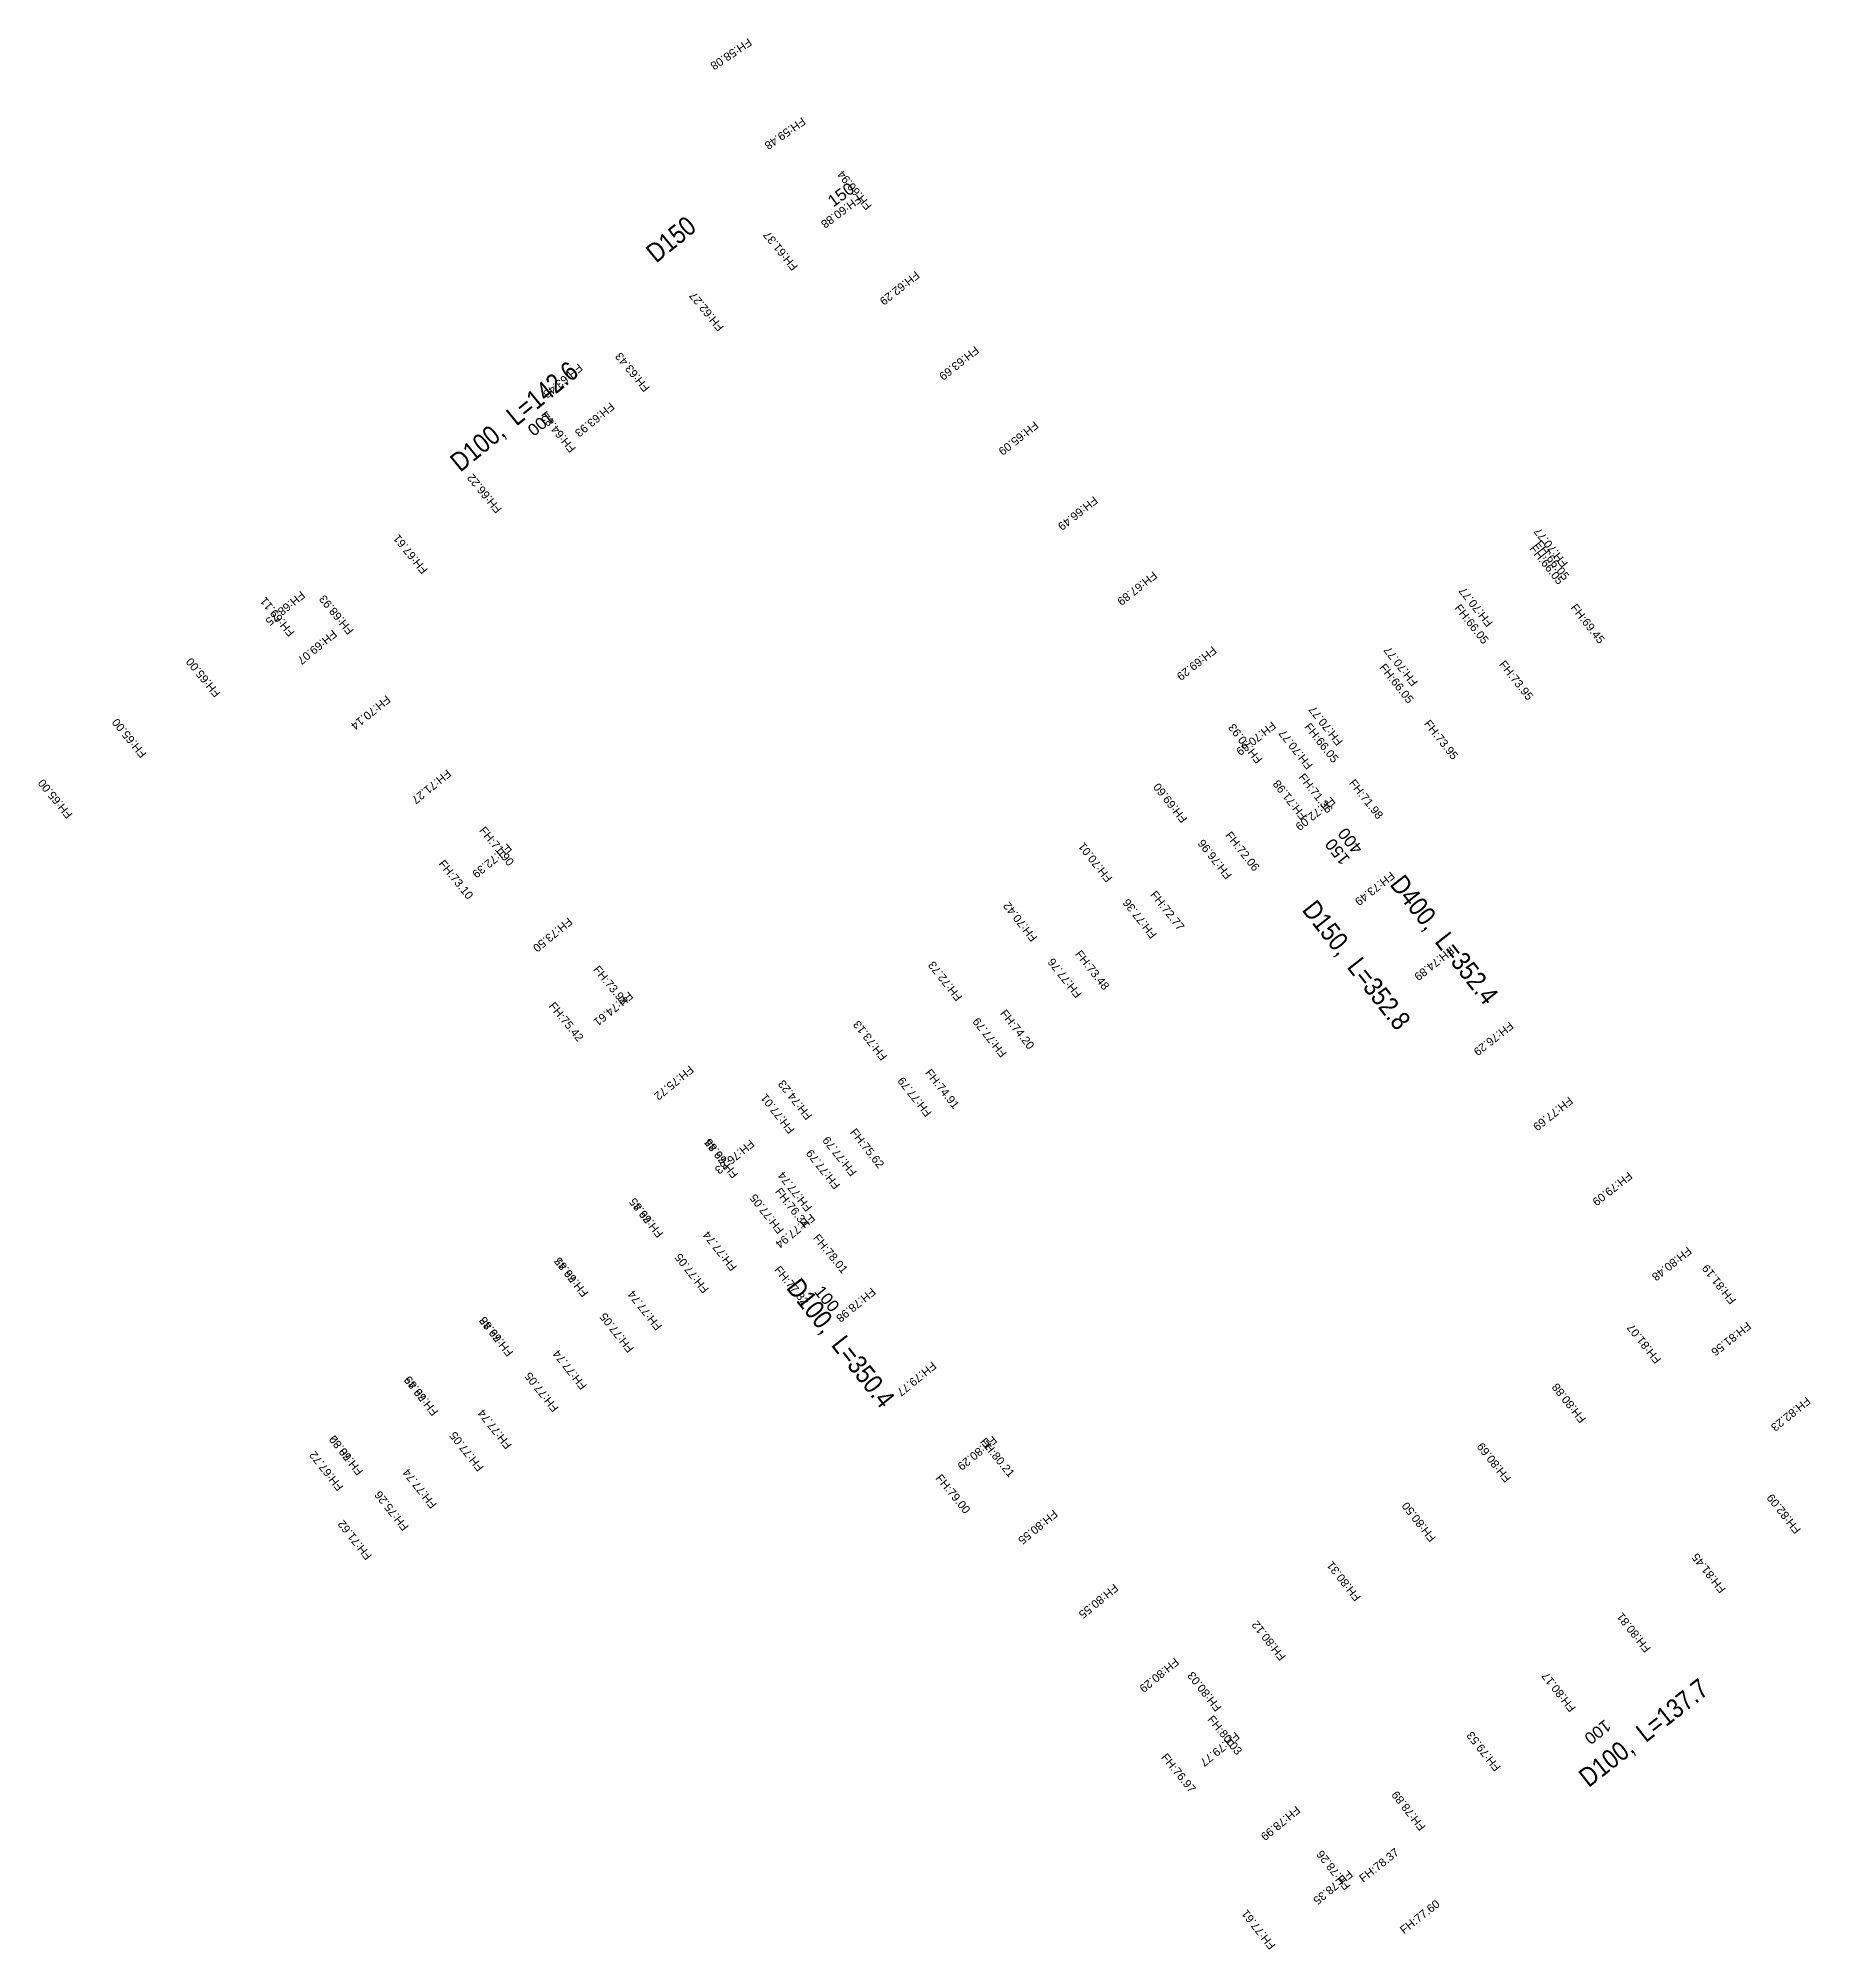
# Model space of a CAD drawing. Header units: millimetres. Extents: x 227572 to 269266, y 328772 to 443556.
# Drawn here: x 228290.7 to 228661.2, y 429983.5 to 430382.9 of the extents above; entities that cross this region are included whole.
import ezdxf
from ezdxf.enums import TextEntityAlignment as Align

# ---------------------------------------------------------------- set-up
doc = ezdxf.new("R2010")
doc.units = ezdxf.units.MM
for name, color, linetype in [('L_diameter', 3, 'Continuous'), ('S-2.생활-2.관로-2.제원', 7, 'Continuous'), ('도로체인계획고', 6, 'Continuous')]:
    doc.layers.add(name, color=color, linetype=linetype)
doc.styles.add('HY울릉도M', font='HYWULM.TTF')
doc.styles.get("Standard").update_dxf_attribs({"font": 'arial.ttf'})

msp = doc.modelspace()

# ---------------------------------------------------------------- texts
at = {"layer": 'L_diameter'}
for s, rotation, p in [('150', 36.2046, (228455.4, 430349.55)), ('100', 219.3268, (228398.82, 430303.32)), ('400', 128.4913, (228565.76, 430212.12)), ('150', 128.5278, (228563.07, 430209.89)), ('100', 309.3268, (228454.68, 430122.6)), ('100', 218.3587, (228619.72, 430029.82))]:
    msp.add_text(s, height=2.5, rotation=rotation, dxfattribs=at).set_placement(p, align=Align.TOP_LEFT)
at = {"layer": 'S-2.생활-2.관로-2.제원', "color": 7, "style": 'HY울릉도M', "width": 0.9}
for s, rotation, p in [('D150', 39.3268, (228424.23, 430339.39)), ('D100,  L=142.6', 39.3268, (228391.45, 430302.38, 69)), ('D400,  L=352.4', 308.1618, (228583.03, 430193.36, 69)), ('D150,  L=352.8', 308.1618, (228564.68, 430188.05, 69)), ('D100,  L=350.4', 308.1618, (228456.9, 430109.08, 69)), ('D100,  L=137.7', 38.1618, (228627.46, 430027.29, 69))]:
    msp.add_text(s, height=4, rotation=rotation, dxfattribs=at).set_placement(p, align=Align.CENTER)
at = {"layer": '도로체인계획고'}
for s, rotation, p in [('FH:58.08', 213.9168, (228439.12, 430383.05)), ('FH:59.48', 215.0056, (228450.34, 430366.52)), ('FH:60.94', 129.3268, (228465.09, 430347.93)), ('FH:60.88', 216.6427, (228461.98, 430350.29)), ('FH:61.37', 129.3268, (228449.62, 430335.26)), ('FH:62.29', 218.2797, (228474.08, 430334.4)), ('FH:62.27', 129.3268, (228434.15, 430322.58)), ('FH:63.43', 129.3268, (228418.67, 430309.91)), ('FH:63.69', 218.3587, (228486.49, 430318.72)), ('FH:63.48', 219.3268, (228403.63, 430315.08)), ('FH:63.93', 219.3268, (228410.28, 430306.96)), ('FH:64.82', 129.3268, (228403.2, 430297.23)), ('FH:65.09', 218.3587, (228498.9, 430303.04)), ('FH:66.22', 129.3268, (228387.73, 430284.56)), ('FH:66.49', 218.3587, (228511.31, 430287.35)), ('FH:67.61', 129.3268, (228372.26, 430271.88)), ('FH:66.05', 308.3587, (228602.3, 430276.26)), ('FH:70.77', 128.3587, (228610.54, 430273.21)), ('FH:66.05', 308.3587, (228603.47, 430277.18)), ('FH:67.89', 218.3587, (228523.72, 430271.67)), ('FH:69.11', 129.3268, (228344.44, 430258.79)), ('FH:68.75', 219.3268, (228345.62, 430267.56)), ('FH:68.93', 129.3268, (228356.79, 430259.21)), ('FH:70.77', 128.3587, (228594.86, 430260.8)), ('FH:69.45', 308.3587, (228610.87, 430263.91)), ('FH:66.05', 308.3587, (228586.62, 430263.84)), ('FH:69.07', 219.3268, (228352.28, 430259.44)), ('FH:65.00', 129.3268, (228328.97, 430246.11)), ('FH:69.29', 218.3587, (228536.14, 430255.99)), ('FH:70.77', 128.3587, (228579.18, 430248.39)), ('FH:73.95', 308.3587, (228595.93, 430252.08)), ('FH:66.05', 308.3587, (228570.93, 430251.43)), ('FH:70.14', 219.3268, (228363.47, 430245.75)), ('FH:70.77', 128.3587, (228563.49, 430235.98)), ('FH:65.00', 129.3268, (228313.5, 430233.44)), ('FH:70.93', 128.3587, (228546.69, 430232.24)), ('FH:70.69', 218.3587, (228548.55, 430240.3)), ('FH:70.77', 128.3587, (228557.22, 430231.02)), ('FH:66.05', 308.3587, (228555.25, 430239.02)), ('FH:73.95', 308.3587, (228580.24, 430239.67)), ('FH:71.27', 219.3268, (228376.15, 430230.28)), ('FH:71.36', 308.3587, (228554.03, 430228.48)), ('FH:65.00', 129.3268, (228298.03, 430220.76)), ('FH:69.60', 128.3587, (228531.01, 430219.83)), ('FH:71.98', 128.3587, (228556, 430220.48)), ('FH:71.98', 308.3587, (228564.56, 430227.26)), ('FH:72.09', 218.3587, (228560.96, 430224.62)), ('FH:71.90', 309.3268, (228382.81, 430217.36)), ('FH:72.06', 308.3587, (228538.71, 430216.36)), ('FH:72.39', 219.3268, (228388.82, 430214.81)), ('FH:70.01', 128.3587, (228515.32, 430207.42)), ('FH:76.96', 128.3587, (228540.32, 430208.07)), ('FH:73.10', 309.3268, (228374.3, 430210.39)), ('FH:73.49', 218.3587, (228573.37, 430208.94)), ('FH:70.42', 128.3587, (228499.64, 430195.01)), ('FH:77.36', 128.3587, (228524.63, 430195.66)), ('FH:72.77', 308.3587, (228523.03, 430203.95)), ('FH:73.50', 219.3268, (228401.5, 430199.34)), ('FH:74.89', 218.3587, (228585.78, 430193.26)), ('FH:73.98', 309.3268, (228406.62, 430188.29)), ('FH:72.73', 128.3587, (228483.96, 430182.6)), ('FH:77.76', 128.3587, (228508.95, 430183.25)), ('FH:73.48', 308.3587, (228507.34, 430191.54)), ('FH:75.42', 309.3268, (228397.34, 430180.68)), ('FH:74.61', 219.3268, (228414.17, 430183.87)), ('FH:73.13', 128.3587, (228468.28, 430170.19)), ('FH:77.79', 128.3587, (228493.27, 430170.83)), ('FH:74.20', 308.3587, (228491.66, 430179.13)), ('FH:76.29', 218.3587, (228598.19, 430177.57)), ('FH:75.72', 219.3268, (228426.85, 430168.4)), ('FH:74.23', 128.3587, (228452.59, 430157.77)), ('FH:77.79', 128.3587, (228477.58, 430158.42)), ('FH:74.91', 308.3587, (228475.98, 430166.72)), ('FH:77.01', 128.3587, (228448.94, 430154.88)), ('FH:77.69', 218.3587, (228610.61, 430161.89)), ('FH:69.85', 128.3587, (228437.18, 430145.57)), ('FH:76.44', 128.3587, (228437.18, 430145.57)), ('FH:77.79', 128.3587, (228461.9, 430146.01)), ('FH:75.62', 308.3587, (228460.29, 430154.3)), ('FH:76.83', 219.3268, (228439.52, 430152.93)), ('FH:77.79', 128.3587, (228458.45, 430143.28)), ('FH:77.74', 128.3587, (228452.57, 430138.62)), ('FH:79.09', 218.3587, (228623.02, 430146.21)), ('FH:77.05', 128.3587, (228446.68, 430133.97)), ('FH:76.34', 308.3587, (228444.61, 430141.89)), ('FH:69.85', 128.3587, (228421.49, 430133.16)), ('FH:76.45', 128.3587, (228421.49, 430133.16)), ('FH:77.94', 219.3268, (228452.2, 430137.46)), ('FH:77.74', 128.3587, (228436.88, 430126.21)), ('FH:78.01', 309.3268, (228452.57, 430132.21)), ('FH:80.48', 218.3587, (228635.43, 430130.52)), ('FH:76.47', 128.3587, (228405.81, 430120.75)), ('FH:69.85', 128.3587, (228405.81, 430120.75)), ('FH:77.05', 128.3587, (228431, 430121.56)), ('FH:77.82', 309.3268, (228444.45, 430125.55)), ('FH:81.19', 128.3587, (228645.68, 430119.25)), ('FH:77.74', 128.3587, (228421.2, 430113.8)), ('FH:78.98', 219.3268, (228464.87, 430121.99)), ('FH:69.85', 128.3587, (228390.13, 430108.34)), ('FH:76.48', 128.3587, (228390.13, 430108.34)), ('FH:77.05', 128.3587, (228415.32, 430109.14)), ('FH:81.07', 128.3587, (228630, 430106.84)), ('FH:81.56', 218.3587, (228647.84, 430114.84)), ('FH:77.74', 128.3587, (228405.52, 430101.39)), ('FH:79.77', 219.3268, (228477.55, 430106.52)), ('FH:69.85', 128.3587, (228374.44, 430095.93)), ('FH:76.49', 128.3587, (228374.44, 430095.93)), ('FH:77.05', 128.3587, (228399.63, 430096.73)), ('FH:80.88', 128.3587, (228614.31, 430094.43)), ('FH:82.23', 219.0807, (228660.25, 430099.17)), ('FH:77.74', 128.3587, (228389.83, 430088.98)), ('FH:70.30', 128.3587, (228358.76, 430083.51)), ('FH:68.82', 128.3587, (228358.76, 430083.51)), ('FH:77.05', 128.3587, (228383.95, 430084.32)), ('FH:80.29', 219.3268, (228490.22, 430091.05)), ('FH:80.21', 309.3268, (228487.46, 430089.62)), ('FH:80.69', 128.3587, (228598.63, 430082.02)), ('FH:67.72', 128.3587, (228354.63, 430080.24)), ('FH:67.72', 128.3587, (228354.63, 430080.24)), ('FH:77.74', 128.3587, (228374.15, 430076.56)), ('FH:79.00', 309.3268, (228478.18, 430082.01)), ('FH:75.26', 128.3587, (228368.27, 430071.91)), ('FH:82.09', 128.3587, (228659.21, 430071.3)), ('FH:71.62', 128.3587, (228360.57, 430065.82)), ('FH:71.62', 128.3587, (228360.57, 430065.82)), ('FH:80.55', 219.3268, (228502.9, 430075.57)), ('FH:80.50', 128.3587, (228582.95, 430069.6)), ('FH:81.45', 128.3587, (228643.53, 430058.89)), ('FH:80.31', 128.3587, (228567.26, 430057.19)), ('FH:80.55', 219.3268, (228515.57, 430060.1)), ('FH:80.81', 128.3587, (228627.85, 430046.48)), ('FH:80.12', 128.3587, (228551.58, 430044.78)), ('FH:80.29', 219.3268, (228528.25, 430044.63)), ('FH:80.03', 128.3587, (228538.15, 430034.15)), ('FH:80.17', 128.3587, (228612.16, 430034.06)), ('FH:80.03', 309.2764, (228534.99, 430031.61)), ('FH:79.77', 219.3268, (228540.92, 430029.16)), ('FH:79.53', 128.3587, (228596.48, 430021.65)), ('FH:76.97', 309.2764, (228525.31, 430023.69)), ('FH:78.99', 219.3268, (228553.6, 430013.69)), ('FH:78.89', 128.3587, (228580.8, 430009.24)), ('FH:78.26', 128.3587, (228565.12, 429996.83)), ('FH:78.37', 38.3587, (228567.63, 429997.49)), ('FH:78.35', 219.3268, (228564.57, 430000.3)), ('FH:77.60', 38.3587, (228576.16, 429986.71)), ('FH:77.61', 128.3587, (228549.43, 429984.42))]:
    msp.add_text(s, height=1.7, rotation=rotation, dxfattribs=at).set_placement(p)

doc.saveas('drawing.dxf')
